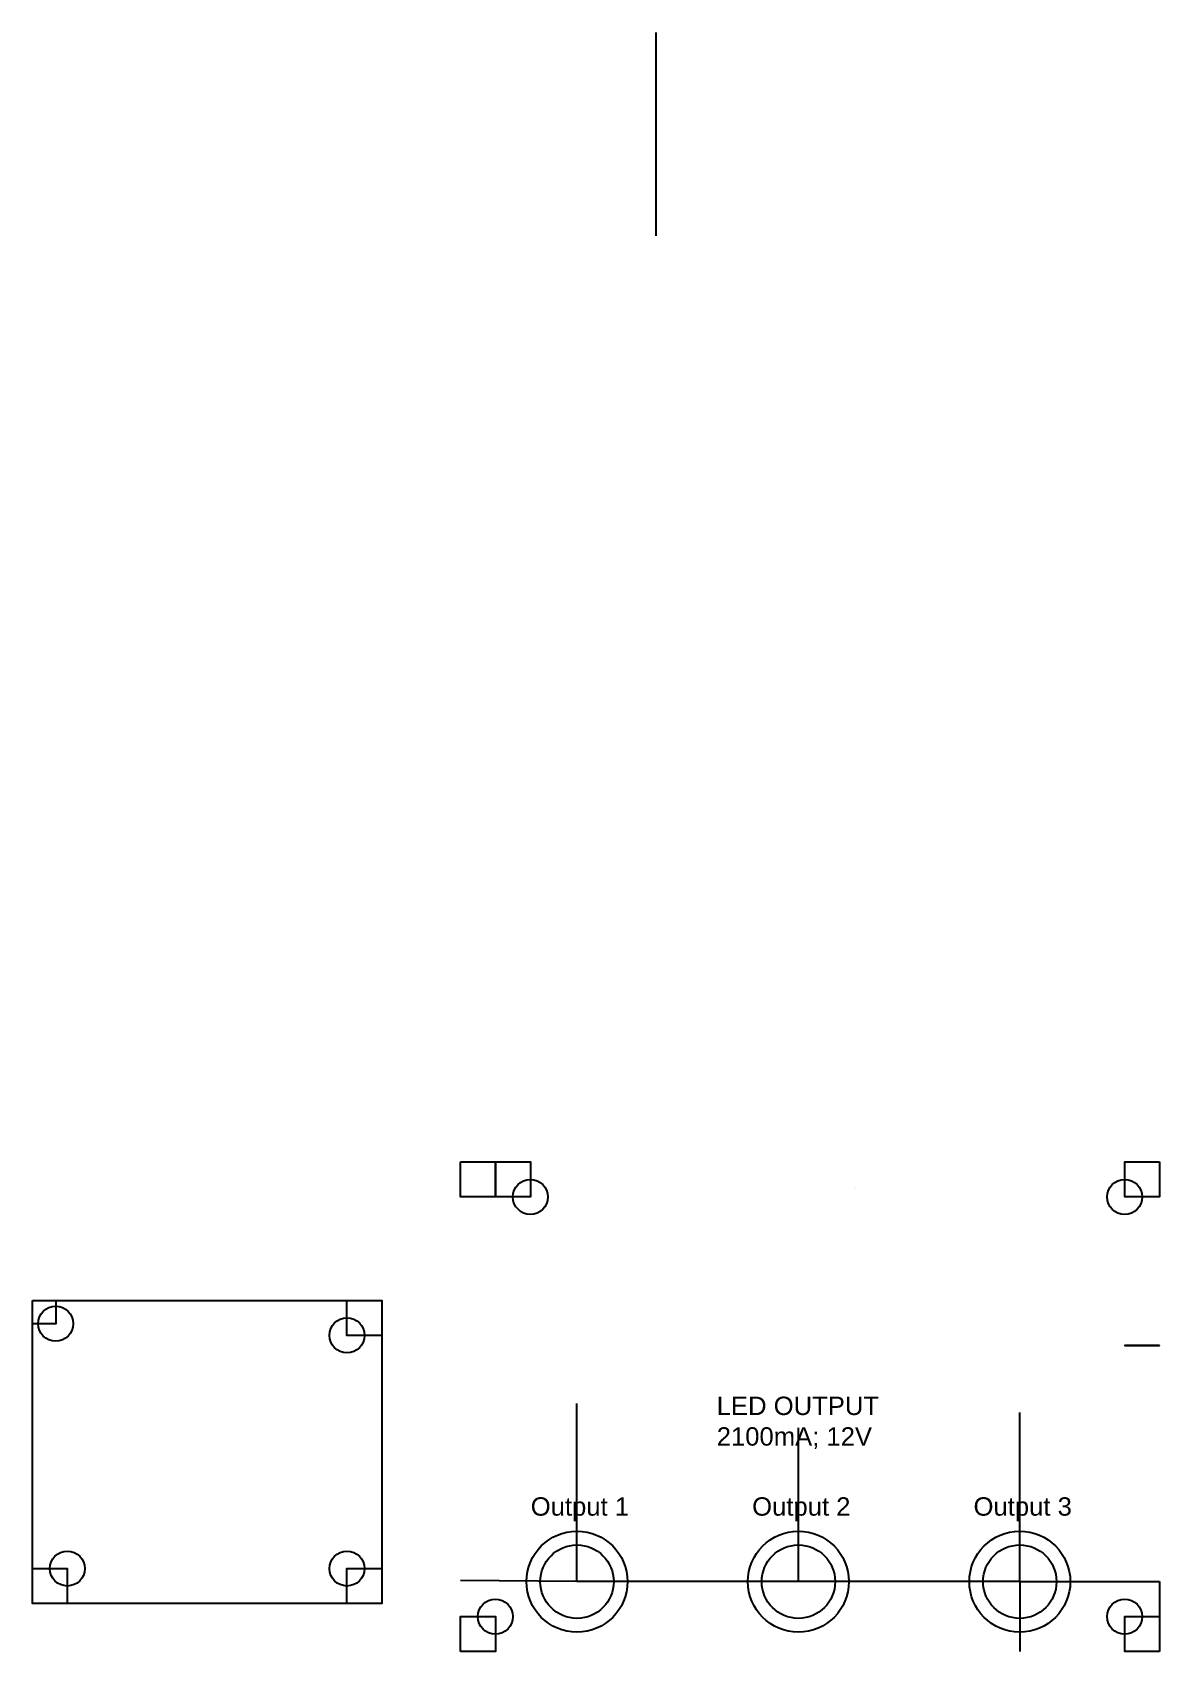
# Model space of a CAD drawing. Header units: inches. Extents: x 2.8 to 51.6, y -3 to 63.
# Drawn here: x 19.92 to 32.21, y -2.98 to 14.66 of the extents above; entities that cross this region are included whole.
import ezdxf

# ---------------------------------------------------------------- set-up
doc = ezdxf.new("R2010")
doc.units = ezdxf.units.IN
doc.header["$MEASUREMENT"] = 0
doc.layers.get('0').update_dxf_attribs({"color": 6})
for name, color, linetype in [('Cut', 1, 'Continuous'), ('Engrave', 2, 'Continuous'), ('Silk', 7, 'Continuous')]:
    doc.layers.add(name, color=color, linetype=linetype)
doc.styles.get("Standard").update_dxf_attribs({"font": 'Arial.ttf'})

msp = doc.modelspace()

# ---------------------------------------------------------------- texts
at = {"layer": 'Engrave', "char_height": 0.2, "attachment_point": 1}
for s, width, heights, insert in [('LED OUTPUT\\P2100mA; 12V', 2.7449885, [0], (27.38235, -0.1985, -2.39927)), ('Output 1', 1.4863155, [0.51901], (25.35543, -1.29489, -2.39927)), ('Output 2', 1.4863155, [0.51901], (27.76843, -1.29489, -2.39927)), ('Output 3', 1.4863155, [0.51901], (30.18143, -1.29489, -2.39927))]:
    msp.add_mtext_dynamic_manual_height_columns(s, width=width, gutter_width=1, heights=heights, dxfattribs=dict(at, insert=insert))

# ---------------------------------------------------------------- linework, layer by layer
for p, q in [((26.72357, 12.4465, -4.8971), (26.72357, 14.66274, -4.8971)), ((28.89081, 2.06927, 0.99063), (28.89081, 2.06927, 0.99063)), ((28.89081, 2.06927, 0.99063), (28.89081, 2.06927, -4.65744)), ((25.85964, -2.21392, -2.39927), (24.58972, -2.19978, -2.39927)), ((30.68564, -2.21392, -2.39927), (30.68564, -2.97592, -2.39927)), ((30.68564, -2.21392, -2.39927), (32.20964, -2.21392, -2.39927)), ((32.20964, -2.21392, -2.39927), (32.20964, -2.97592, -2.39927))]:
    msp.add_line(p, q)
at = {"elevation": -2.39927}
for points in [[(24.58964, 2.35808), (24.97064, 2.35808), (24.97064, 1.97708), (24.58964, 1.97708)], [(24.97064, 2.35808), (25.35164, 2.35808), (25.35164, 1.97708), (24.97064, 1.97708)], [(32.20964, 2.35808), (32.20964, 1.97708), (31.82864, 1.97708), (31.82864, 2.35808)], [(24.58964, -2.97592), (24.58964, -2.59492), (24.97064, -2.59492), (24.97064, -2.97592)], [(32.20964, -2.97592), (31.82864, -2.97592), (31.82864, -2.59492), (32.20964, -2.59492)]]:
    msp.add_lwpolyline(points, close=True, dxfattribs=at)
for points in [[(19.92386, 0.85012), (23.73386, 0.85012), (23.73386, -2.45188), (19.92386, -2.45188)], [(19.92386, 0.85012), (20.17786, 0.85012), (20.17786, 0.59612), (19.92386, 0.59612)], [(23.73386, 0.85012), (23.73386, 0.46912), (23.35286, 0.46912), (23.35286, 0.85012)], [(19.92386, -2.45188), (19.92386, -2.07088), (20.30486, -2.07088), (20.30486, -2.45188)], [(23.73386, -2.45188), (23.35286, -2.45188), (23.35286, -2.07088), (23.73386, -2.07088)]]:
    msp.add_lwpolyline(points, close=True)
at = {"extrusion": (-2.62257e-16, -1, -9.87758e-16), "elevation": -0.35808}
msp.add_lwpolyline([(32.20964, -9.73327), (31.82864, -9.73327), (31.82864, -9.35227), (32.20964, -9.35227)], close=True, dxfattribs=at)
at = {"layer": 'Cut'}
for centre, radius in [((25.35164, 1.97708, -2.39927), 0.1905), ((31.82864, 1.97708, -2.39927), 0.1905), ((20.17786, 0.59612), 0.1905), ((23.35286, 0.46912), 0.1905), ((20.30486, -2.07088), 0.1905), ((23.35286, -2.07088), 0.1905), ((25.85964, -2.21392, -2.39927), 0.4), ((28.27264, -2.21392, -2.39927), 0.4), ((30.68564, -2.21392, -2.39927), 0.4), ((24.97064, -2.59492, -2.39927), 0.1905), ((31.82864, -2.59492, -2.39927), 0.1905)]:
    msp.add_circle(centre, radius, dxfattribs=at)
at = {"layer": 'Silk'}
for p, q in [((25.85964, -2.21392, -2.39927), (25.85964, -0.27409, -2.39927)), ((30.68564, -2.21392, -2.39927), (30.68564, -0.37255, -2.39927)), ((28.27264, -2.21392, -2.39927), (28.27264, -0.53666, -2.39927)), ((28.27264, -2.21392, -2.39927), (25.85964, -2.21392, -2.39927)), ((30.68564, -2.21392, -2.39927), (28.27264, -2.21392, -2.39927))]:
    msp.add_line(p, q, dxfattribs=at)
for centre in [(25.85964, -2.21392, -2.39927), (28.27264, -2.21392, -2.39927), (30.68564, -2.21392, -2.39927)]:
    msp.add_circle(centre, 0.55, dxfattribs=at)

msp.set_redraw_order([(e.dxf.handle, doc.entitydb.next_handle()) for e in msp.query("TEXT MTEXT ATTDEF DIMENSION ARC_DIMENSION")])  # texts and dimensions are drawn at this point

doc.saveas('drawing.dxf')
